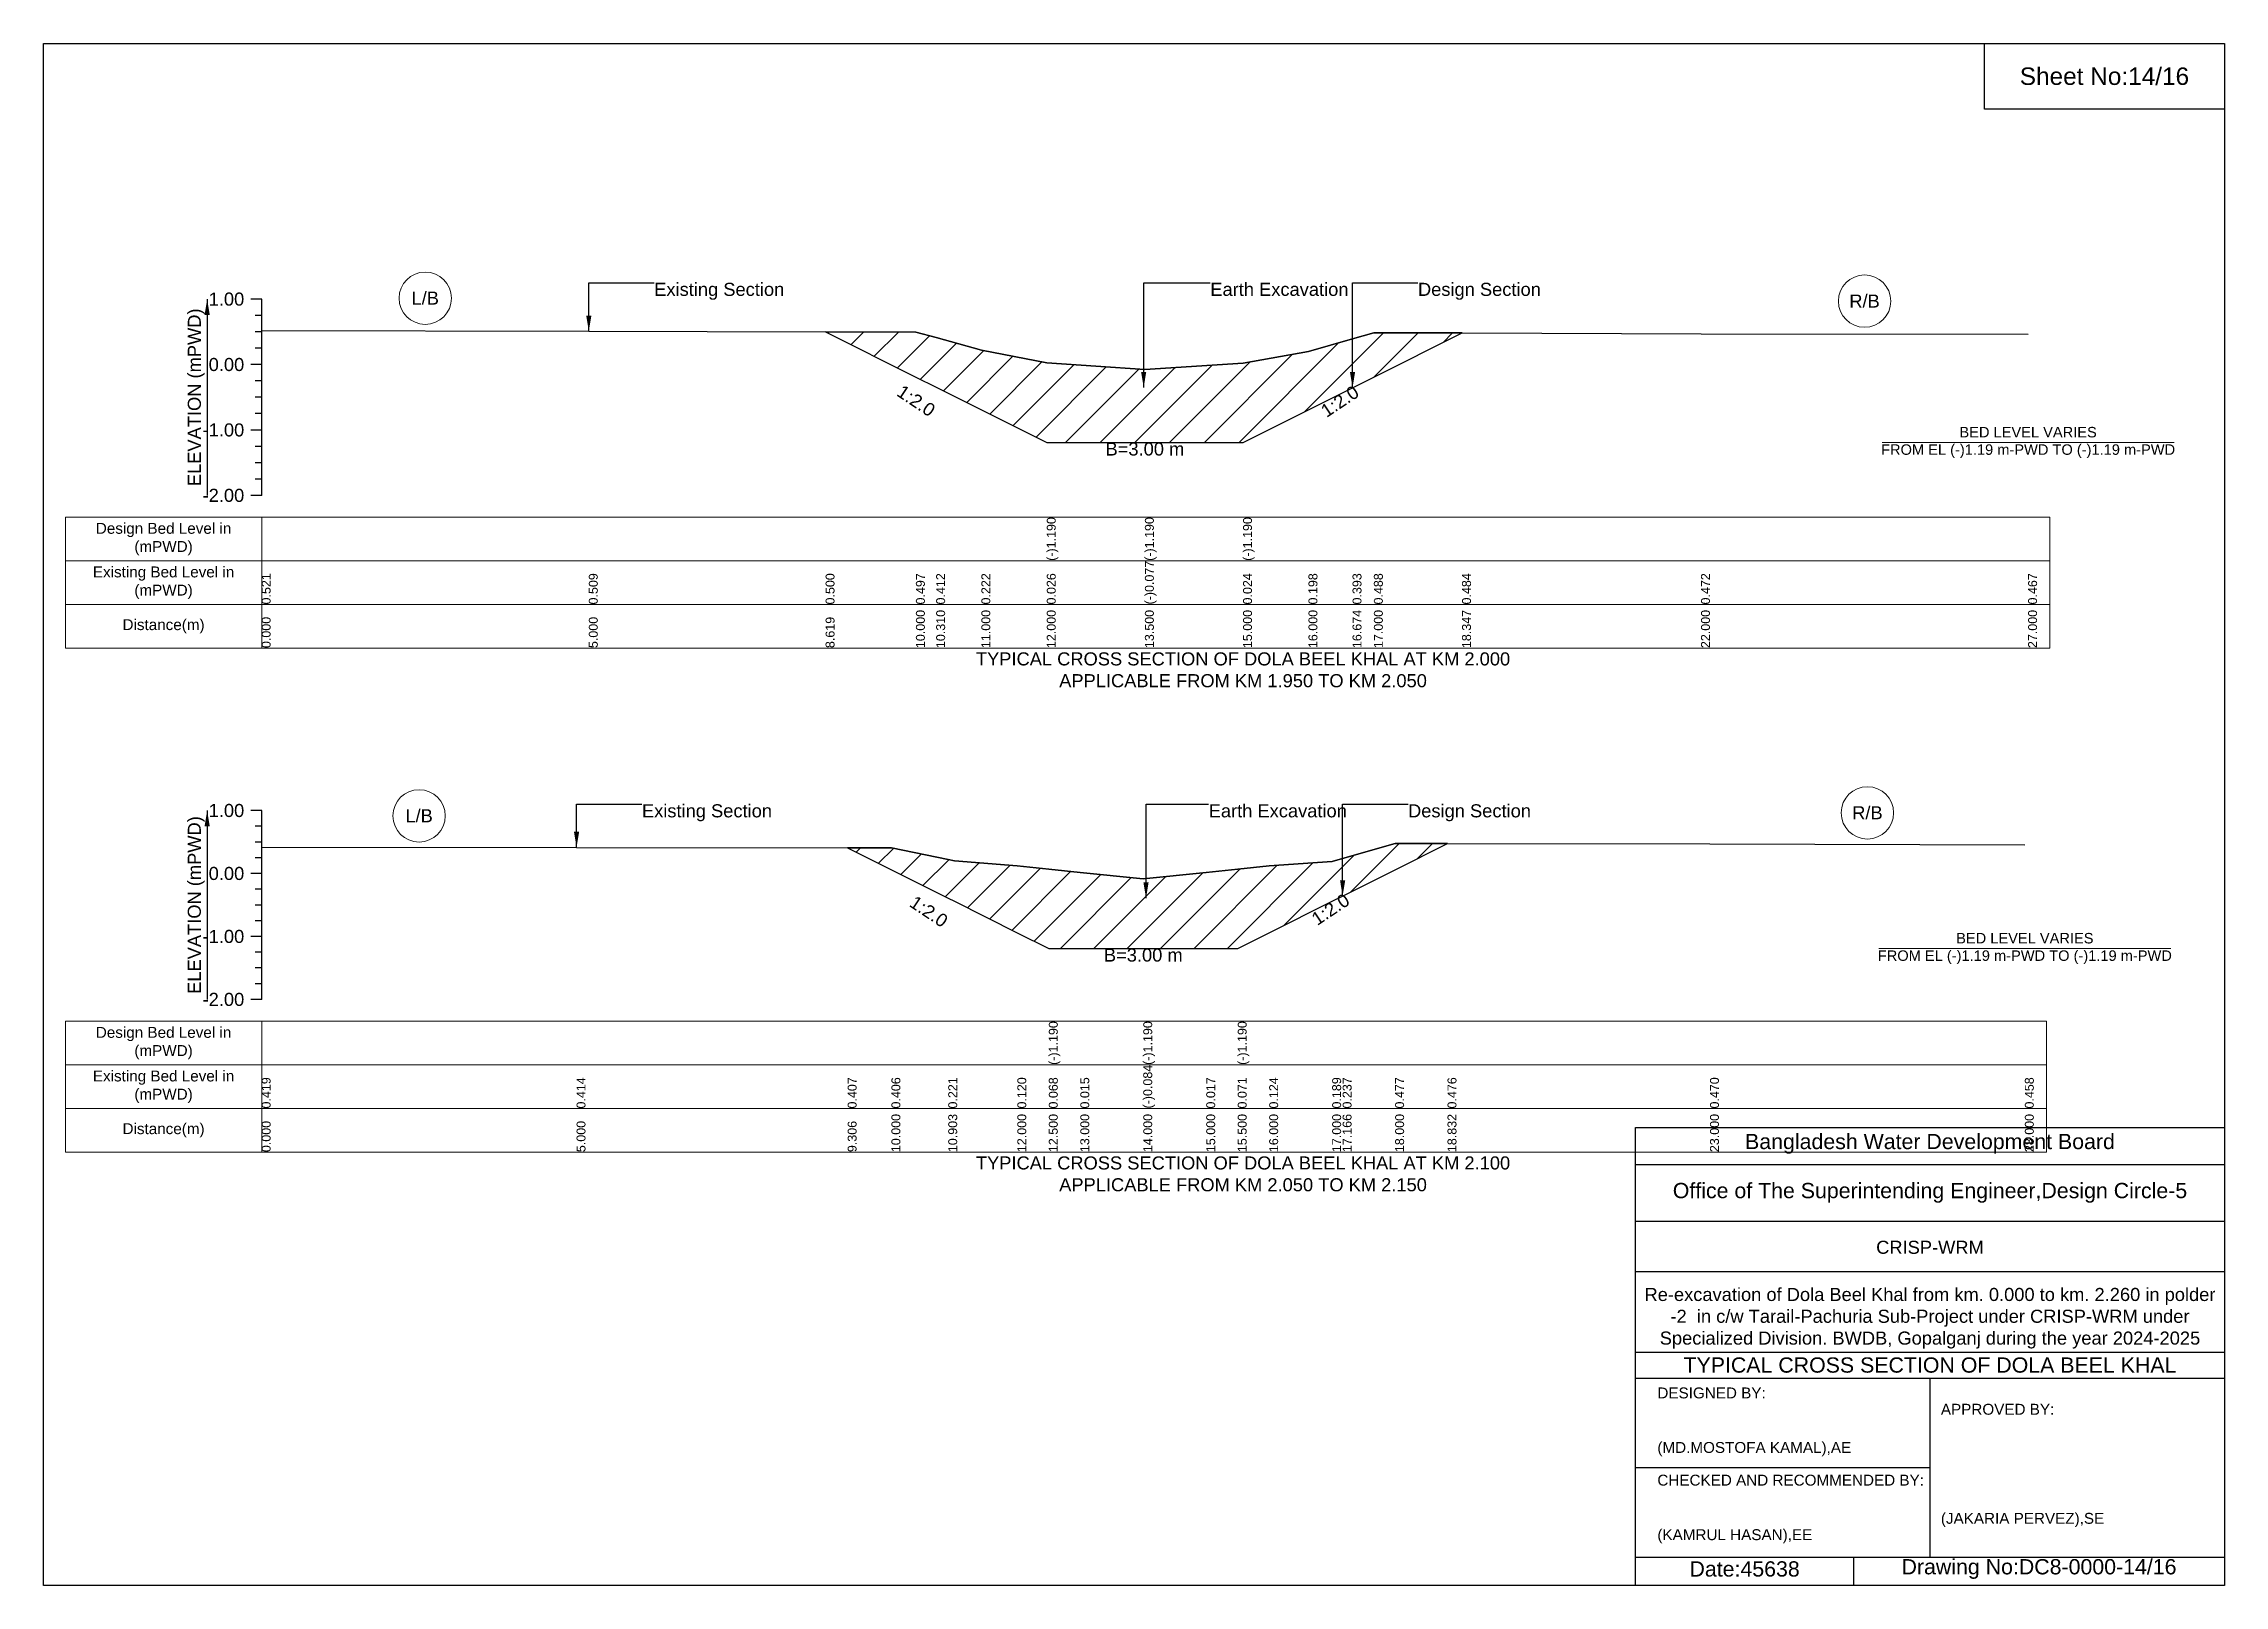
# Model space of a CAD drawing. Header units: inches. Extents: x 91000 to 258000, y -5656 to 125.
# Drawn here: x 230000 to 238000, y -5656 to 0 of the extents above; entities that cross this region are included whole.
import ezdxf

# ---------------------------------------------------------------- set-up
doc = ezdxf.new("R2010")
doc.units = ezdxf.units.IN
doc.header["$LTSCALE"] = 7
doc.header["$MEASUREMENT"] = 0
for name, color, linetype, lineweight in [('Cross section Data Border', 7, 'Continuous', 9), ('Cross Section Labels', 7, 'Continuous', 9), ('Existing_Bed_Level for Xsection', 7, 'Continuous', 25)]:
    doc.layers.add(name, color=color, linetype=linetype, lineweight=lineweight)
doc.styles.get("Standard").update_dxf_attribs({"font": 'arial.ttf'})
doc.dimstyles.get("Standard").update_dxf_attribs({"dimtxt": 0.18, "dimasz": 0.18, "dimexe": 0.18, "dimexo": 0.0625, "dimgap": 0.09, "dimtad": 0, "dimtih": 1, "dimtoh": 1, "dimdec": 4, "dimzin": 0, "dimdsep": 46, "dimtxsty": 'Standard', "dimcen": 0.09, "dimadec": 0, "dimazin": 0, "dimtfac": 1, "dimtdec": 4, "dimtofl": 0, "dimtmove": 0, "dimatfit": 3, "dimfxl": 1, "dimtolj": 1, "dimtzin": 0, "dimarcsym": 0})

msp = doc.modelspace()

# ---------------------------------------------------------------- texts
at = {"attachment_point": 5}
for s, insert, char_height in [('Sheet No:14/16', (237560, -120), 64), ('Bangladesh Water Development Board', (236920, -4036), 56), ('Office of The Superintending Engineer,Design Circle-5', (236920, -4216), 56)]:
    msp.add_mtext(s, dxfattribs=dict(at, insert=insert, char_height=char_height))
for s, insert, char_height, width, attachment_point in [('CRISP-WRM', (236920, -4416), 48, 2240, 5), ('Re-excavation of Dola Beel Khal from km. 0.000 to km. 2.260 in polder -2  in c/w Tarail-Pachuria Sub-Project under CRISP-WRM under Specialized Division. BWDB, Gopalganj during the year 2024-2025', (236920, -4676), 48, 2160, 5), ('TYPICAL CROSS SECTION OF DOLA BEEL KHAL', (236920, -4848), 56, 2240, 5), ('DESIGNED BY:^J^J^J(MD.MOSTOFA KAMAL),AE', (235920, -5056), 40, 1120, 4), ('APPROVED BY:^J^J^J^J^J^J(JAKARIA PERVEZ),SE', (236960, -5216), 40, 1120, 4), ('CHECKED AND RECOMMENDED BY:^J^J^J(KAMRUL HASAN),EE', (235920, -5376), 40, 1120, 4), ('Date:45638', (236240, -5596), 56, 1120, 5), ('Drawing No:DC8-0000-14/16', (237320, -5596), 56, 1760, 5)]:
    msp.add_mtext(s, dxfattribs=dict(insert=insert, char_height=char_height, width=width, attachment_point=attachment_point))
at = {"layer": 'Cross section Data Border', "char_height": 40, "width": 640, "attachment_point": 5}
for s, insert in [('Design Bed Level in (mPWD)', (230440, -1817.5)), ('Existing Bed Level in (mPWD)', (230440, -1977.5)), ('Distance(m)', (230440, -2137.5)), ('Design Bed Level in (mPWD)', (230440, -3666.6)), ('Existing Bed Level in (mPWD)', (230440, -3826.6)), ('Distance(m)', (230440, -3986.6))]:
    msp.add_mtext(s, dxfattribs=dict(at, insert=insert))
at = {"layer": 'Cross Section Labels'}
for s, insert, char_height, attachment_point in [('Existing Section', (232240, -877.5), 48, 1), ('Earth Excavation', (234280, -877.5), 48, 1), ('Design Section', (235041.7, -877.5), 48, 1), ('L/B', (231400, -933.9), 48, 5), ('R/B', (236680, -944.8), 48, 5), ('BED LEVEL VARIES ^JFROM EL (-)1.19 m-PWD TO (-)1.19 m-PWD', (237280, -1463.1), 38.4, 5), ('B=3.00 m', (234040, -1463.1), 48, 2), ('TYPICAL CROSS SECTION OF DOLA BEEL KHAL AT KM 2.000^JAPPLICABLE FROM KM 1.950 TO KM 2.050', (234400, -2297.5), 48, 5), ('Existing Section', (232195, -2790.5), 48, 1), ('Earth Excavation', (234274, -2790.5), 48, 1), ('Design Section', (235005.3, -2790.5), 48, 1), ('R/B', (236690.5, -2821.9), 48, 5), ('L/B', (231377.5, -2832.9), 48, 5), ('BED LEVEL VARIES ^JFROM EL (-)1.19 m-PWD TO (-)1.19 m-PWD', (237268, -3319.5), 38.4, 5), ('B=3.00 m', (234034, -3319.5), 48, 2), ('TYPICAL CROSS SECTION OF DOLA BEEL KHAL AT KM 2.100^JAPPLICABLE FROM KM 2.050 TO KM 2.150', (234400, -4146.6), 48, 5)]:
    msp.add_mtext(s, dxfattribs=dict(at, insert=insert, char_height=char_height, attachment_point=attachment_point))
at = {"layer": 'Cross Section Labels', "char_height": 48, "attachment_point": 2}
for insert, rotation in [((233214.3, -1290.3), 326.30993), ((234741.7, -1292.3), 33.69007), ((234707.6, -3156), 33.69007), ((233260.8, -3163.9), 326.30993)]:
    msp.add_mtext('1:2.0', dxfattribs=dict(at, insert=insert, rotation=rotation))
at = {"layer": 'Existing_Bed_Level for Xsection', "char_height": 48, "attachment_point": 6}
for s, insert in [('1.00', (230736, -937.5)), ('0.00', (230736, -1177.5)), ('-1.00', (230736, -1417.5)), ('-2.00', (230736, -1657.5)), ('1.00', (230736, -2813.6)), ('0.00', (230736, -3044.6)), ('-1.00', (230736, -3275.6)), ('-2.00', (230736, -3506.6))]:
    msp.add_mtext(s, dxfattribs=dict(at, insert=insert))
at = {"layer": 'Existing_Bed_Level for Xsection', "rotation": 90}
for s, insert, char_height, attachment_point in [('ELEVATION (mPWD)', (230560, -1297.5), 48, 5), ('(-)1.190', (233680, -1897.5), 32.8, 1), ('(-)1.190', (234040, -1897.5), 32.8, 1), ('(-)1.190', (234400, -1897.5), 32.8, 1), ('(-)0.077', (234040, -2057.5), 32.8, 1), ('0.521', (230800, -2057.5), 32.8, 1), ('0.509', (232000, -2057.5), 32.8, 1), ('0.500', (232868.6, -2057.5), 32.8, 1), ('0.497', (233200, -2057.5), 32.8, 1), ('0.412', (233274.3, -2057.5), 32.8, 1), ('0.222', (233440, -2057.5), 32.8, 1), ('0.026', (233680, -2057.5), 32.8, 1), ('0.024', (234400, -2057.5), 32.8, 1), ('0.198', (234640, -2057.5), 32.8, 1), ('0.393', (234801.7, -2057.5), 32.8, 1), ('0.488', (234880, -2057.5), 32.8, 1), ('0.484', (235203.4, -2057.5), 32.8, 1), ('0.472', (236080, -2057.5), 32.8, 1), ('0.467', (237280, -2057.5), 32.8, 1), ('10.000', (233200, -2217.5), 32.8, 1), ('10.310', (233274.3, -2217.5), 32.8, 1), ('11.000', (233440, -2217.5), 32.8, 1), ('12.000', (233680, -2217.5), 32.8, 1), ('13.500', (234040, -2217.5), 32.8, 1), ('15.000', (234400, -2217.5), 32.8, 1), ('16.000', (234640, -2217.5), 32.8, 1), ('16.674', (234801.7, -2217.5), 32.8, 1), ('17.000', (234880, -2217.5), 32.8, 1), ('18.347', (235203.4, -2217.5), 32.8, 1), ('22.000', (236080, -2217.5), 32.8, 1), ('27.000', (237280, -2217.5), 32.8, 1), ('0.000', (230800, -2217.5), 32.8, 1), ('5.000', (232000, -2217.5), 32.8, 1), ('8.619', (232868.6, -2217.5), 32.8, 1), ('ELEVATION (mPWD)', (230560, -3160.1), 48, 5), ('(-)1.190', (233687.5, -3746.6), 32.8, 1), ('(-)1.190', (234034, -3746.6), 32.8, 1), ('(-)1.190', (234380.5, -3746.6), 32.8, 1), ('(-)0.084', (234034, -3906.6), 32.8, 1), ('0.419', (230800, -3906.6), 32.8, 1), ('0.414', (231955, -3906.6), 32.8, 1), ('0.407', (232949.6, -3906.6), 32.8, 1), ('0.406', (233110, -3906.6), 32.8, 1), ('0.221', (233318.6, -3906.6), 32.8, 1), ('0.120', (233572, -3906.6), 32.8, 1), ('0.068', (233687.5, -3906.6), 32.8, 1), ('0.015', (233803, -3906.6), 32.8, 1), ('0.017', (234265, -3906.6), 32.8, 1), ('0.071', (234380.5, -3906.6), 32.8, 1), ('0.124', (234496, -3906.6), 32.8, 1), ('0.189', (234727, -3906.6), 32.8, 1), ('0.237', (234765.3, -3906.6), 32.8, 1), ('0.477', (234958, -3906.6), 32.8, 1), ('0.476', (235150.1, -3906.6), 32.8, 1), ('0.470', (236113, -3906.6), 32.8, 1), ('0.458', (237268, -3906.6), 32.8, 1), ('0.000', (230800, -4066.6), 32.8, 1), ('5.000', (231955, -4066.6), 32.8, 1), ('9.306', (232949.6, -4066.6), 32.8, 1), ('10.000', (233110, -4066.6), 32.8, 1), ('10.903', (233318.6, -4066.6), 32.8, 1), ('12.000', (233572, -4066.6), 32.8, 1), ('12.500', (233687.5, -4066.6), 32.8, 1), ('13.000', (233803, -4066.6), 32.8, 1), ('14.000', (234034, -4066.6), 32.8, 1), ('15.000', (234265, -4066.6), 32.8, 1), ('15.500', (234380.5, -4066.6), 32.8, 1), ('16.000', (234496, -4066.6), 32.8, 1), ('17.000', (234727, -4066.6), 32.8, 1), ('17.166', (234765.3, -4066.6), 32.8, 1), ('18.000', (234958, -4066.6), 32.8, 1), ('18.832', (235150.1, -4066.6), 32.8, 1), ('23.000', (236113, -4066.6), 32.8, 1), ('28.000', (237268, -4066.6), 32.8, 1)]:
    msp.add_mtext(s, dxfattribs=dict(at, insert=insert, char_height=char_height, attachment_point=attachment_point))

# ---------------------------------------------------------------- hatches: boundary and pattern name
at = {"layer": 'Existing_Bed_Level for Xsection'}
h = msp.add_hatch(dxfattribs=at)
h.set_pattern_fill('ANSI31', color=256, scale=720, style=0)
h.paths.add_polyline_path([(232868.6, -1057.4), (233200, -1223.1), (233274.3, -1260.3), (233440, -1343.1), (233680, -1463.1), (234040, -1463.1), (234400, -1463.1), (234640, -1343.1), (234801.7, -1262.3), (234880, -1223.1), (235203.4, -1061.4), (234880, -1060.4), (234801.7, -1083.1), (234640, -1130), (234400, -1171.8), (234040, -1196), (233680, -1171.3), (233440, -1124.2), (233274.3, -1078.7), (233200, -1058.2)])
h = msp.add_hatch(dxfattribs=at)
h.set_pattern_fill('ANSI31', color=256, scale=693, style=0)
h.paths.add_polyline_path([(232949.6, -2950.6), (233110, -3030.7), (233318.6, -3135), (233341, -3146.2), (233572, -3261.7), (233687.5, -3319.5), (233803, -3319.5), (234034, -3319.5), (234265, -3319.5), (234380.5, -3319.5), (234496, -3261.7), (234727, -3146.2), (234765.3, -3127.1), (234958, -3030.7), (235150.1, -2934.7), (234958, -2934.4), (234765.3, -2989.9), (234727, -3000.9), (234496, -3016), (234380.5, -3028.3), (234265, -3040.7), (234034, -3064), (233803, -3041.1), (233687.5, -3029), (233572, -3016.9), (233341, -2998.2), (233318.6, -2993.6), (233110, -2950.8)])

# ---------------------------------------------------------------- linework, layer by layer
for points in [[(230000, 0), (238000, 0), (238000, -5656), (230000, -5656)], [(237120, 0), (238000, 0), (238000, -240), (237120, -240)]]:
    msp.add_lwpolyline(points, close=True)
for points in [[(235840, -5656), (235840, -3976), (238000, -3976)], [(235840, -4112), (238000, -4112)], [(235840, -4320), (238000, -4320)], [(235840, -4504), (238000, -4504)], [(235840, -4800), (238000, -4800)], [(235840, -4896), (238000, -4896)], [(236920, -4896), (236920, -5552)], [(235840, -5224), (236920, -5224)], [(235840, -5552), (238000, -5552)], [(236640, -5552), (236640, -5656)]]:
    msp.add_lwpolyline(points)
at = {"layer": 'Cross section Data Border'}
for points in [[(230080, -1737.5), (237360, -1737.5), (237360, -2217.5), (230080, -2217.5)], [(230080, -3586.6), (237348, -3586.6), (237348, -4066.6), (230080, -4066.6)]]:
    msp.add_lwpolyline(points, close=True, dxfattribs=at)
for points in [[(230800, -1737.5), (230800, -2217.5)], [(230080, -1897.5), (237360, -1897.5)], [(230080, -2057.5), (237360, -2057.5)], [(230800, -3586.6), (230800, -4066.6)], [(230080, -3746.6), (237348, -3746.6)], [(230080, -3906.6), (237348, -3906.6)]]:
    msp.add_lwpolyline(points, dxfattribs=at)
at = {"layer": 'Cross Section Labels'}
for points in [[(236744.2, -1463.1), (237815.8, -1463.1)], [(236732.2, -3319.5), (237803.8, -3319.5)]]:
    msp.add_lwpolyline(points, dxfattribs=at)
for centre in [(231400, -933.9), (236680, -944.8), (231377.5, -2832.9), (236690.5, -2821.9)]:
    msp.add_circle(centre, 96, dxfattribs=at)
at = {"layer": 'Existing_Bed_Level for Xsection'}
for points in [[(230800, -937.5), (230760, -937.5)], [(230800, -1657.5), (230800, -1417.5), (230800, -1177.5), (230800, -937.5)], [(230800, -997.5), (230776, -997.5)], [(230800, -1057.5), (230776, -1057.5)], [(230800, -1117.5), (230776, -1117.5)], [(230800, -1052.5), (232000, -1055.4), (232868.6, -1057.4), (233200, -1058.2), (233274.3, -1078.7), (233440, -1124.2), (233680, -1171.3), (233680, -1171.3), (234040, -1196), (234040, -1196), (234400, -1171.8), (234400, -1171.8), (234640, -1130), (234801.7, -1083.1), (234880, -1060.4), (235203.4, -1061.4), (236080, -1064.2), (237280, -1065.4)], [(230800, -1177.5), (230760, -1177.5)], [(230800, -1237.5), (230776, -1237.5)], [(230800, -1297.5), (230776, -1297.5)], [(230800, -1357.5), (230776, -1357.5)], [(230800, -1417.5), (230760, -1417.5)], [(230800, -1477.5), (230776, -1477.5)], [(230800, -1537.5), (230776, -1537.5)], [(230800, -1597.5), (230776, -1597.5)], [(230800, -1657.5), (230760, -1657.5)], [(230800, -2813.6), (230760, -2813.6)], [(230800, -2871.3), (230776, -2871.3)], [(230800, -3506.6), (230800, -3275.6), (230800, -3044.6), (230800, -2813.6)], [(230800, -2929.1), (230776, -2929.1)], [(230800, -2947.8), (231955, -2949), (232949.6, -2950.6), (233110, -2950.8), (233318.6, -2993.6), (233341, -2998.2), (233572, -3016.9), (233687.5, -3029), (233687.5, -3029), (233803, -3041.1), (234034, -3064), (234034, -3064), (234265, -3040.7), (234380.5, -3028.3), (234380.5, -3028.3), (234496, -3016), (234727, -3000.9), (234765.3, -2989.9), (234958, -2934.4), (235150.1, -2934.7), (236113, -2936), (237268, -2938.8)], [(230800, -2986.8), (230776, -2986.8)], [(230800, -3044.6), (230760, -3044.6)], [(230800, -3102.3), (230776, -3102.3)], [(230800, -3160.1), (230776, -3160.1)], [(230800, -3275.6), (230760, -3275.6)], [(230800, -3217.8), (230776, -3217.8)], [(230800, -3333.3), (230776, -3333.3)], [(230800, -3391.1), (230776, -3391.1)], [(230800, -3506.6), (230760, -3506.6)], [(230800, -3448.8), (230776, -3448.8)]]:
    msp.add_lwpolyline(points, dxfattribs=at)
for points in [[(232868.6, -1057.4), (232868.6, -1057.4), (233200, -1223.1), (233274.3, -1260.3), (233440, -1343.1), (233680, -1463.1), (233680, -1463.1), (234040, -1463.1), (234040, -1463.1), (234400, -1463.1), (234400, -1463.1), (234640, -1343.1), (234801.7, -1262.3), (234880, -1223.1), (235203.4, -1061.4), (235203.4, -1061.4), (235203.4, -1061.4), (234880, -1060.4), (234801.7, -1083.1), (234640, -1130), (234400, -1171.8), (234400, -1171.8), (234040, -1196), (234040, -1196), (233680, -1171.3), (233680, -1171.3), (233440, -1124.2), (233274.3, -1078.7), (233200, -1058.2), (232868.6, -1057.4)], [(232949.6, -2950.6), (232949.6, -2950.6), (233110, -3030.7), (233318.6, -3135), (233341, -3146.2), (233572, -3261.7), (233687.5, -3319.5), (233687.5, -3319.5), (233803, -3319.5), (234034, -3319.5), (234034, -3319.5), (234265, -3319.5), (234380.5, -3319.5), (234380.5, -3319.5), (234496, -3261.7), (234727, -3146.2), (234765.3, -3127.1), (234958, -3030.7), (235150.1, -2934.7), (234958, -2934.4), (234765.3, -2989.9), (234727, -3000.9), (234496, -3016), (234380.5, -3028.3), (234380.5, -3028.3), (234265, -3040.7), (234034, -3064), (234034, -3064), (233803, -3041.1), (233687.5, -3029), (233687.5, -3029), (233572, -3016.9), (233341, -2998.2), (233318.6, -2993.6), (233110, -2950.8), (232949.6, -2950.6)]]:
    msp.add_lwpolyline(points, close=True, dxfattribs=at)

msp.set_redraw_order([(e.dxf.handle, doc.entitydb.next_handle()) for e in msp.query("TEXT MTEXT ATTDEF DIMENSION ARC_DIMENSION")])  # texts and dimensions are drawn at this point

# ---------------------------------------------------------------- leaders
at = {"layer": 'Cross Section Labels', "annotation_type": 0, "has_hookline": 1, "hookline_direction": 0}
for points, text_width in [([(232000, -1055.4), (232000, -877.5), (232239.9, -877.5)], 467.2), ([(234035.5, -1261.7), (234035.5, -877.5), (234279.9, -877.5)], 497), ([(234801.7, -1262.3), (234801.7, -877.5), (235041.6, -877.5)], 441.2), ([(231955, -2949), (231955, -2790.5), (232194.9, -2790.5)], 467.2), ([(234044.1, -3134.9), (234044.1, -2790.5), (234273.9, -2790.5)], 497), ([(234765.3, -3127.1), (234765.3, -2790.5), (235005.2, -2790.5)], 441.2)]:
    msp.add_leader(points, dimstyle='Standard', override={"dimasz": 57.6}, dxfattribs=dict(at, text_width=text_width))
at = {"layer": 'Existing_Bed_Level for Xsection'}
for points in [[(230600, -937.5), (230600, -1657.5)], [(230600, -2813.6), (230600, -3506.6)]]:
    msp.add_leader(points, dimstyle='Standard', override={"dimasz": 57.6}, dxfattribs=at)

doc.saveas('drawing.dxf')
